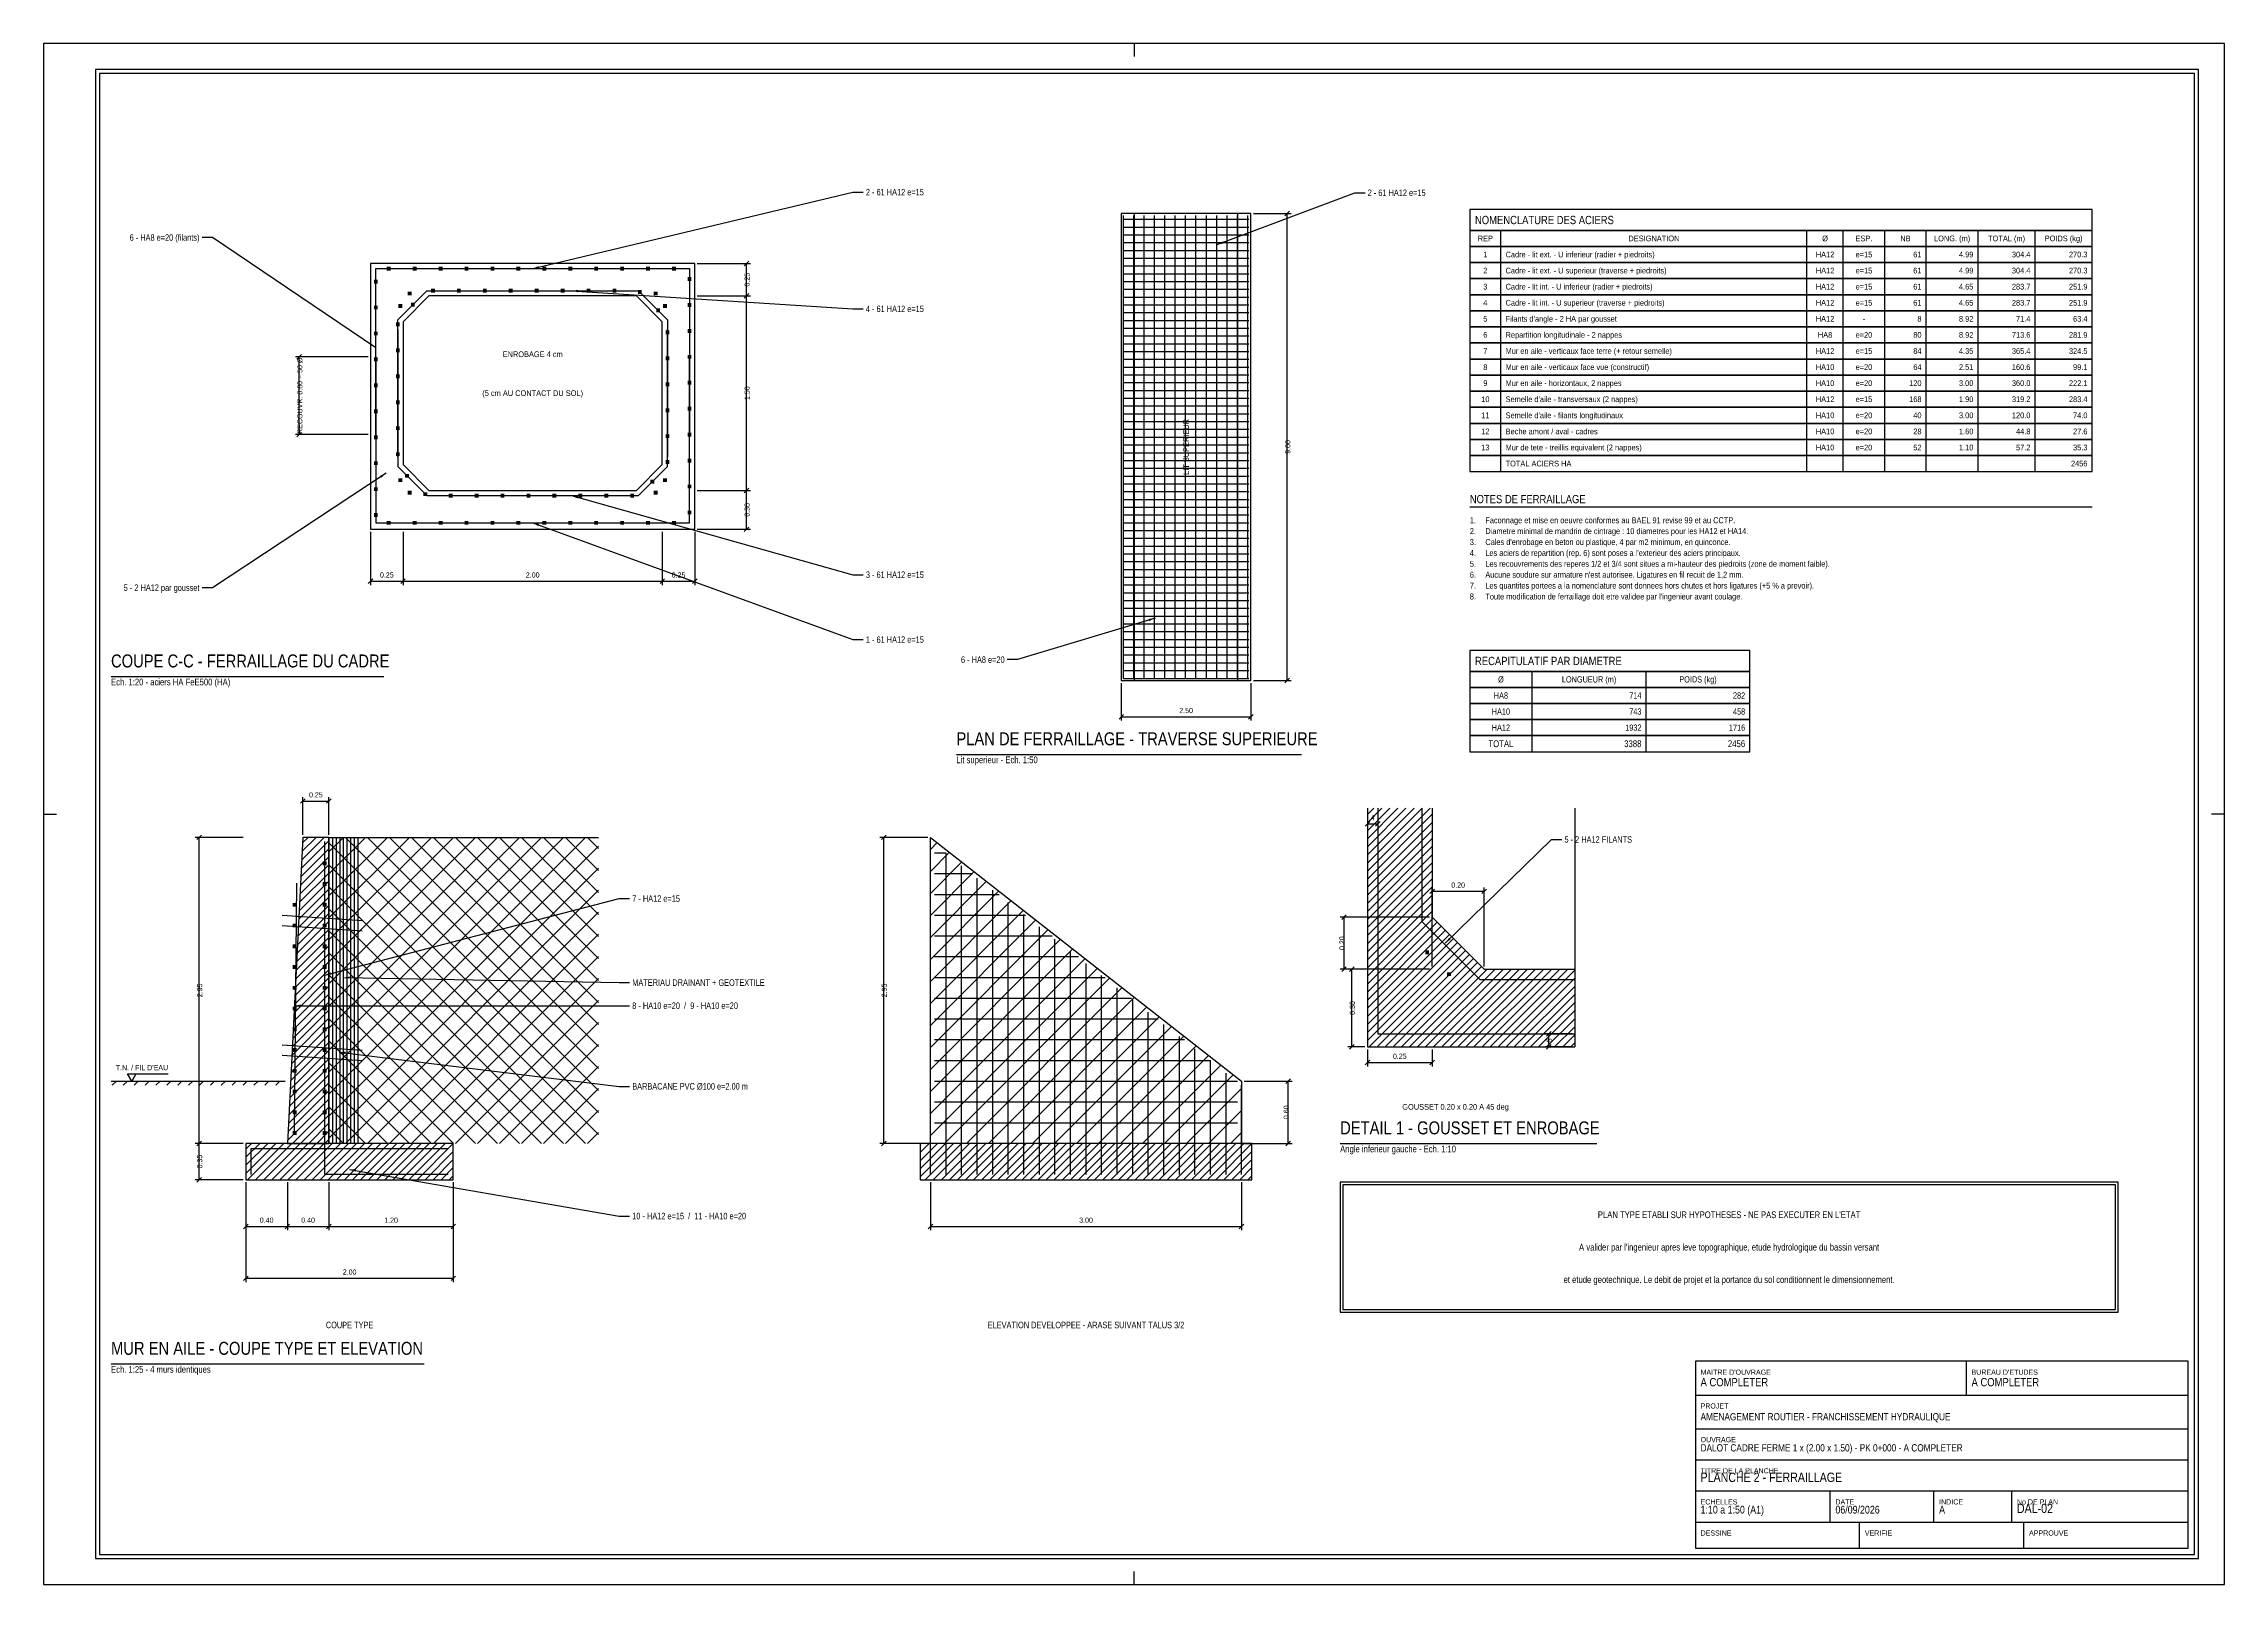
# Model space of a CAD drawing. Extents: x 0 to 841, y 0 to 594.
import ezdxf
from ezdxf.enums import TextEntityAlignment as Align

# ---------------------------------------------------------------- set-up
doc = ezdxf.new("R2010")
doc.units = 0
doc.linetypes.add('TIRETS', pattern=[0.37, 0.25, -0.12])
for name, color, linetype in [('00_CARTOUCHE', 7, 'CONTINUOUS'), ('02_BETON', 7, 'CONTINUOUS'), ('03_BETON_CACHE', 8, 'TIRETS'), ('04_HACHURES', 9, 'CONTINUOUS'), ('05_TERRAIN', 3, 'CONTINUOUS'), ('06_REMBLAI', 42, 'CONTINUOUS'), ('07_CHAUSSEE', 8, 'CONTINUOUS'), ('08_ACIER_LONG', 1, 'CONTINUOUS'), ('09_ACIER_COUPE', 2, 'CONTINUOUS'), ('10_COTATION', 4, 'CONTINUOUS'), ('11_TEXTE', 7, 'CONTINUOUS'), ('12_TABLEAU', 7, 'CONTINUOUS'), ('14_ENROCHEMENT', 8, 'CONTINUOUS'), ('16_BETON_FIN', 8, 'CONTINUOUS')]:
    doc.layers.add(name, color=color, linetype=linetype)
doc.styles.get("Standard").update_dxf_attribs({"font": 'txt', "width": 0.85})

msp = doc.modelspace()

# ---------------------------------------------------------------- linework, layer by layer
at = {"layer": '00_CARTOUCHE'}
for p, q in [((420.5, 594), (420.5, 589)), ((0, 297), (5, 297)), ((841, 297), (836, 297)), ((741.5, 73), (741.5, 86)), ((637, 73), (827, 73)), ((637, 60), (827, 60)), ((637, 48), (827, 48)), ((637, 36), (827, 36)), ((689, 24), (689, 36)), ((729, 24), (729, 36)), ((759, 24), (759, 36)), ((637, 24), (827, 24)), ((700.333333, 14), (700.333333, 24)), ((763.666667, 14), (763.666667, 24)), ((420.5, 0), (420.5, 5))]:
    msp.add_line(p, q, dxfattribs=at)
for points in [[(0, 0), (841, 0), (841, 594), (0, 594)], [(20, 10), (831, 10), (831, 584), (20, 584)], [(21.5, 11.5), (829.5, 11.5), (829.5, 582.5), (21.5, 582.5)], [(500, 105), (800, 105), (800, 155), (500, 155)], [(501, 106), (799, 106), (799, 154), (501, 154)], [(637, 14), (827, 14), (827, 86), (637, 86)]]:
    msp.add_lwpolyline(points, close=True, dxfattribs=at)
at = {"layer": '02_BETON'}
for points in [[(510.5, 299.2), (510.5, 207.2), (590.5, 207.2)], [(535.5, 299.2), (535.5, 257.2), (555.5, 237.2), (590.5, 237.2)]]:
    msp.add_lwpolyline(points, dxfattribs=at)
for points in [[(94, 170), (110, 170), (110, 288), (100, 288)], [(342, 170), (342, 288), (462, 194), (462, 170)], [(78, 156), (158, 156), (158, 170), (78, 170)], [(338, 156), (466, 156), (466, 170), (338, 170)]]:
    msp.add_lwpolyline(points, close=True, dxfattribs=at)
at = {"layer": '03_BETON_CACHE'}
msp.add_line((590.5, 299.2), (590.5, 207.2), dxfattribs=at)
msp.add_lwpolyline([(420.6, 348.5), (460.6, 348.5), (460.6, 528.5), (420.6, 528.5)], close=True, dxfattribs=at)
at = {"layer": '04_HACHURES'}
for p, q in [((510.5, 274.985317), (534.714683, 299.2)), ((510.5, 278.096587), (531.603413, 299.2)), ((510.5, 281.207857), (528.492143, 299.2)), ((510.5, 284.319127), (525.380873, 299.2)), ((510.5, 287.430397), (522.269603, 299.2)), ((510.5, 290.541666), (519.158334, 299.2)), ((510.5, 293.652936), (516.047064, 299.2)), ((510.5, 296.764206), (512.935794, 299.2)), ((510.5, 271.874047), (535.5, 296.874047)), ((99.393176, 276.065795), (110, 286.672619)), ((99.559851, 279.34374), (108.216111, 288)), ((99.726526, 282.621685), (105.104841, 288)), ((99.893202, 285.89963), (101.993572, 288)), ((342, 283.345238), (344.610147, 285.955385)), ((510.5, 268.762778), (535.5, 293.762778)), ((510.5, 265.651508), (535.5, 290.651508)), ((510.5, 262.540238), (535.5, 287.540238)), ((99.059826, 269.509905), (110, 280.450079)), ((99.226501, 272.78785), (110, 283.561349)), ((342, 274.859956), (349.368249, 282.228205)), ((342, 266.374675), (354.12635, 278.501025)), ((510.5, 259.428968), (535.5, 284.428968)), ((510.5, 256.317698), (535.5, 281.317698)), ((510.5, 253.206428), (535.5, 278.206428)), ((98.5598, 259.67607), (110, 271.11627)), ((98.726475, 262.954015), (110, 274.22754)), ((98.893151, 266.23196), (110, 277.338809)), ((342, 257.889394), (358.884452, 274.773846)), ((342, 249.404112), (363.642554, 271.046666)), ((510.5, 250.095159), (535.5, 275.095159)), ((510.5, 246.983889), (535.5, 271.983889)), ((98.059775, 249.842235), (110, 261.78246)), ((98.22645, 253.12018), (110, 264.89373)), ((98.393125, 256.398125), (110, 268.005)), ((342, 240.918831), (368.400656, 267.319486)), ((342, 232.43355), (373.158757, 263.592307)), ((510.5, 243.872619), (535.5, 268.872619)), ((510.5, 240.761349), (535.5, 265.761349)), ((510.5, 237.650079), (535.5, 262.650079)), ((97.559749, 240.0084), (110, 252.448651)), ((97.726424, 243.286345), (110, 255.559921)), ((97.893099, 246.56429), (110, 258.67119)), ((342, 223.948268), (377.916859, 259.865127)), ((342, 215.462987), (382.674961, 256.137947)), ((342, 206.977705), (387.433062, 252.410768)), ((510.5, 234.538809), (535.5, 259.538809)), ((510.5, 231.42754), (535.88623, 256.81377)), ((510.5, 228.31627), (537.441865, 255.258135)), ((510.5, 225.205), (538.9975, 253.7025)), ((97.226399, 233.45251), (110, 246.226111)), ((97.393074, 236.730455), (110, 249.337381)), ((342, 198.492424), (392.191164, 248.683588)), ((342, 190.007143), (396.949266, 244.956408)), ((510.5, 222.09373), (540.553135, 252.146865)), ((510.5, 218.98246), (542.10877, 250.59123)), ((510.5, 215.87119), (543.664405, 249.035595)), ((510.5, 212.759921), (545.22004, 247.47996)), ((510.5, 209.648651), (546.775675, 245.924325)), ((511.162619, 207.2), (548.33131, 244.36869)), ((96.726373, 223.618675), (110, 236.892302)), ((96.893048, 226.89662), (110, 240.003571)), ((97.059724, 230.174565), (110, 243.114841)), ((342, 181.521861), (401.707367, 241.229229)), ((342, 173.03658), (406.465469, 237.502049)), ((514.273889, 207.2), (549.886944, 242.813056)), ((517.385159, 207.2), (551.442579, 241.257421)), ((520.496429, 207.2), (552.998214, 239.701786)), ((523.607698, 207.2), (554.553849, 238.146151)), ((526.718968, 207.2), (556.718968, 237.2)), ((529.830238, 207.2), (559.830238, 237.2)), ((532.941508, 207.2), (562.941508, 237.2)), ((536.052778, 207.2), (566.052778, 237.2)), ((539.164048, 207.2), (569.164048, 237.2)), ((542.275318, 207.2), (572.275318, 237.2)), ((545.386587, 207.2), (575.386587, 237.2)), ((548.497857, 207.2), (578.497857, 237.2)), ((551.609127, 207.2), (581.609127, 237.2)), ((554.720397, 207.2), (584.720397, 237.2)), ((557.831667, 207.2), (587.831667, 237.2)), ((560.942937, 207.2), (590.5, 236.757063)), ((96.226348, 213.78484), (110, 227.558492)), ((96.393023, 217.062785), (110, 230.669762)), ((96.559698, 220.34073), (110, 233.781032)), ((347.448701, 170), (411.223571, 233.774869)), ((355.933983, 170), (415.981673, 230.04769)), ((564.054206, 207.2), (590.5, 233.645794)), ((567.165476, 207.2), (590.5, 230.534524)), ((570.276746, 207.2), (590.5, 227.423254)), ((95.892997, 207.22895), (110, 221.335952)), ((96.059673, 210.506895), (110, 224.447222)), ((364.419264, 170), (420.739774, 226.32051)), ((372.904546, 170), (425.497876, 222.59333)), ((381.389827, 170), (430.255978, 218.866151)), ((573.388016, 207.2), (590.5, 224.311984)), ((576.499286, 207.2), (590.5, 221.200714)), ((95.392972, 197.395115), (110, 212.002143)), ((95.559647, 200.67306), (110, 215.113413)), ((95.726322, 203.951005), (110, 218.224682)), ((389.875108, 170), (435.014079, 215.138971)), ((398.36039, 170), (439.772181, 211.411791)), ((579.610556, 207.2), (590.5, 218.089444)), ((582.721825, 207.2), (590.5, 214.978175)), ((585.833095, 207.2), (590.5, 211.866905)), ((94.892946, 187.56128), (110, 202.668333)), ((95.059622, 190.839225), (110, 205.779603)), ((95.226297, 194.11717), (110, 208.890873)), ((406.845671, 170), (444.530283, 207.684612)), ((415.330952, 170), (449.288385, 203.957432)), ((588.944365, 207.2), (590.5, 208.755635)), ((94.559596, 181.00539), (110, 196.445794)), ((94.726271, 184.283335), (110, 199.557063)), ((423.816234, 170), (454.046486, 200.230252)), ((432.301515, 170), (458.804588, 196.503073)), ((94.059571, 171.171555), (110, 187.111984)), ((94.226246, 174.4495), (110, 190.223254)), ((94.392921, 177.727445), (110, 193.334524)), ((440.786797, 170), (462, 191.213203)), ((95.999286, 170), (110, 184.000714)), ((99.110556, 170), (110, 180.889444)), ((102.221825, 170), (110, 177.778175)), ((449.272078, 170), (462, 182.727922)), ((78, 158.448651), (89.551349, 170)), ((78, 161.559921), (86.440079, 170)), ((78, 164.67119), (83.32881, 170)), ((78, 167.78246), (80.21754, 170)), ((78.662619, 156), (92.662619, 170)), ((81.773889, 156), (95.773889, 170)), ((84.885159, 156), (98.885159, 170)), ((87.996429, 156), (101.996429, 170)), ((91.107698, 156), (105.107698, 170)), ((94.218968, 156), (108.218968, 170)), ((97.330238, 156), (111.330238, 170)), ((100.441508, 156), (114.441508, 170)), ((103.552778, 156), (117.552778, 170)), ((105.333095, 170), (110, 174.666905)), ((106.664048, 156), (120.664048, 170)), ((108.444365, 170), (110, 171.555635)), ((109.775318, 156), (123.775318, 170)), ((112.886587, 156), (126.886587, 170)), ((115.997857, 156), (129.997857, 170)), ((119.109127, 156), (133.109127, 170)), ((122.220397, 156), (136.220397, 170)), ((125.331667, 156), (139.331667, 170)), ((128.442937, 156), (142.442937, 170)), ((131.554206, 156), (145.554206, 170)), ((134.665476, 156), (148.665476, 170)), ((137.776746, 156), (151.776746, 170)), ((140.888016, 156), (154.888016, 170)), ((143.999286, 156), (157.999286, 170)), ((338, 157.117698), (350.882302, 170)), ((338, 160.228968), (347.771032, 170)), ((338, 163.340238), (344.659762, 170)), ((338, 166.451508), (341.548492, 170)), ((338, 169.562778), (338.437222, 170)), ((339.993572, 156), (353.993572, 170)), ((343.104841, 156), (357.104841, 170)), ((346.216111, 156), (360.216111, 170)), ((349.327381, 156), (363.327381, 170)), ((352.438651, 156), (366.438651, 170)), ((355.549921, 156), (369.549921, 170)), ((358.661191, 156), (372.661191, 170)), ((361.77246, 156), (375.77246, 170)), ((364.88373, 156), (378.88373, 170)), ((367.995, 156), (381.995, 170)), ((371.10627, 156), (385.10627, 170)), ((374.21754, 156), (388.21754, 170)), ((377.32881, 156), (391.32881, 170)), ((380.440079, 156), (394.440079, 170)), ((383.551349, 156), (397.551349, 170)), ((386.662619, 156), (400.662619, 170)), ((389.773889, 156), (403.773889, 170)), ((392.885159, 156), (406.885159, 170)), ((395.996429, 156), (409.996429, 170)), ((399.107698, 156), (413.107698, 170)), ((402.218968, 156), (416.218968, 170)), ((405.330238, 156), (419.330238, 170)), ((408.441508, 156), (422.441508, 170)), ((411.552778, 156), (425.552778, 170)), ((414.664048, 156), (428.664048, 170)), ((417.775318, 156), (431.775318, 170)), ((420.886587, 156), (434.886587, 170)), ((423.997857, 156), (437.997857, 170)), ((427.109127, 156), (441.109127, 170)), ((430.220397, 156), (444.220397, 170)), ((433.331667, 156), (447.331667, 170)), ((436.442937, 156), (450.442937, 170)), ((439.554206, 156), (453.554206, 170)), ((442.665476, 156), (456.665476, 170)), ((445.776746, 156), (459.776746, 170)), ((448.888016, 156), (462.888016, 170)), ((451.999286, 156), (465.999286, 170)), ((457.757359, 170), (462, 174.242641)), ((147.110556, 156), (158, 166.889444)), ((150.221825, 156), (158, 163.778175)), ((153.333095, 156), (158, 160.666905)), ((455.110556, 156), (466, 166.889444)), ((458.221825, 156), (466, 163.778175)), ((461.333095, 156), (466, 160.666905)), ((156.444365, 156), (158, 157.555635)), ((464.444365, 156), (466, 157.555635))]:
    msp.add_line(p, q, dxfattribs=at)
at = {"layer": '05_TERRAIN'}
for p, q in [((28.1, 194), (26.5, 192.4)), ((32.3, 194), (30.7, 192.4)), ((36.5, 194), (34.9, 192.4)), ((40.7, 194), (39.1, 192.4)), ((44.9, 194), (43.3, 192.4)), ((49.1, 194), (47.5, 192.4)), ((53.3, 194), (51.7, 192.4)), ((57.5, 194), (55.9, 192.4)), ((61.7, 194), (60.1, 192.4)), ((65.9, 194), (64.3, 192.4)), ((70.1, 194), (68.5, 192.4)), ((74.3, 194), (72.7, 192.4)), ((78.5, 194), (76.9, 192.4)), ((82.7, 194), (81.1, 192.4)), ((86.9, 194), (85.3, 192.4)), ((91.1, 194), (89.5, 192.4))]:
    msp.add_line(p, q, dxfattribs=at)
msp.add_lwpolyline([(26, 194), (93.2, 194)], dxfattribs=at)
at = {"layer": '06_REMBLAI'}
for p, q in [((110, 189.03658), (208.96342, 288)), ((110, 197.521861), (200.478139, 288)), ((110, 206.007143), (191.992857, 288)), ((110, 214.492424), (183.507576, 288)), ((110, 222.977705), (175.022295, 288)), ((110, 231.462987), (166.537013, 288)), ((110, 239.948268), (158.051732, 288)), ((110, 248.43355), (149.56645, 288)), ((110, 256.918831), (141.081169, 288)), ((110, 265.404112), (132.595888, 288)), ((110, 273.889394), (124.110606, 288)), ((110, 282.374675), (115.625325, 288)), ((214, 190.419264), (116.419264, 288)), ((214, 198.904546), (124.904546, 288)), ((214, 207.389827), (133.389827, 288)), ((214, 215.875108), (141.875108, 288)), ((214, 224.36039), (150.36039, 288)), ((214, 232.845671), (158.845671, 288)), ((214, 241.330952), (167.330952, 288)), ((214, 249.816234), (175.816234, 288)), ((214, 258.301515), (184.301515, 288)), ((214, 266.786797), (192.786797, 288)), ((214, 275.272078), (201.272078, 288)), ((214, 283.757359), (209.757359, 288)), ((214, 181.933983), (110, 285.933983)), ((110, 180.551299), (214, 284.551299)), ((214, 173.448701), (110, 277.448701)), ((110, 172.066017), (214, 276.066017)), ((208.96342, 170), (110, 268.96342)), ((116.419264, 170), (214, 267.580736)), ((200.478139, 170), (110, 260.478139)), ((124.904546, 170), (214, 259.095454)), ((191.992857, 170), (110, 251.992857)), ((133.389827, 170), (214, 250.610173)), ((183.507576, 170), (110, 243.507576)), ((141.875108, 170), (214, 242.124892)), ((175.022295, 170), (110, 235.022295)), ((150.36039, 170), (214, 233.63961)), ((166.537013, 170), (110, 226.537013)), ((158.845671, 170), (214, 225.154329)), ((158.051732, 170), (110, 218.051732)), ((167.330952, 170), (214, 216.669048)), ((149.56645, 170), (110, 209.56645)), ((175.816234, 170), (214, 208.183766)), ((141.081169, 170), (110, 201.081169)), ((184.301515, 170), (214, 199.698485)), ((132.595888, 170), (110, 192.595888)), ((192.786797, 170), (214, 191.213203)), ((124.110606, 170), (110, 184.110606)), ((201.272078, 170), (214, 182.727922)), ((115.625325, 170), (110, 175.625325)), ((209.757359, 170), (214, 174.242641))]:
    msp.add_line(p, q, dxfattribs=at)
msp.add_lwpolyline([(110, 288), (214, 288)], dxfattribs=at)
at = {"layer": '07_CHAUSSEE'}
for p, q in [((92, 258), (122.8, 256)), ((92, 254), (122.8, 252)), ((92, 208), (122.8, 206)), ((92, 204), (122.8, 202))]:
    msp.add_line(p, q, dxfattribs=at)
at = {"layer": '08_ACIER_LONG'}
for p, q in [((416.4, 349.3), (416.4, 527.7)), ((416.4, 526.3), (464.8, 526.3)), ((416.4, 523.3), (464.8, 523.3)), ((420.4, 349.3), (420.4, 527.7)), ((424.4, 349.3), (424.4, 527.7)), ((428.4, 349.3), (428.4, 527.7)), ((432.4, 349.3), (432.4, 527.7)), ((436.4, 349.3), (436.4, 527.7)), ((440.4, 349.3), (440.4, 527.7)), ((444.4, 349.3), (444.4, 527.7)), ((448.4, 349.3), (448.4, 527.7)), ((452.4, 349.3), (452.4, 527.7)), ((456.4, 349.3), (456.4, 527.7)), ((460.4, 349.3), (460.4, 527.7)), ((464.4, 349.3), (464.4, 527.7)), ((416.4, 520.3), (464.8, 520.3)), ((416.4, 517.3), (464.8, 517.3)), ((416.4, 514.3), (464.8, 514.3)), ((416.4, 511.3), (464.8, 511.3)), ((416.4, 508.3), (464.8, 508.3)), ((416.4, 505.3), (464.8, 505.3)), ((416.4, 502.3), (464.8, 502.3)), ((416.4, 499.3), (464.8, 499.3)), ((416.4, 496.3), (464.8, 496.3)), ((416.4, 493.3), (464.8, 493.3)), ((416.4, 490.3), (464.8, 490.3)), ((416.4, 487.3), (464.8, 487.3)), ((416.4, 484.3), (464.8, 484.3)), ((416.4, 481.3), (464.8, 481.3)), ((416.4, 478.3), (464.8, 478.3)), ((416.4, 475.3), (464.8, 475.3)), ((416.4, 472.3), (464.8, 472.3)), ((416.4, 469.3), (464.8, 469.3)), ((416.4, 466.3), (464.8, 466.3)), ((416.4, 463.3), (464.8, 463.3)), ((416.4, 460.3), (464.8, 460.3)), ((416.4, 457.3), (464.8, 457.3)), ((416.4, 454.3), (464.8, 454.3)), ((416.4, 451.3), (464.8, 451.3)), ((416.4, 448.3), (464.8, 448.3)), ((416.4, 445.3), (464.8, 445.3)), ((416.4, 442.3), (464.8, 442.3)), ((416.4, 439.3), (464.8, 439.3)), ((416.4, 436.3), (464.8, 436.3)), ((416.4, 433.3), (464.8, 433.3)), ((416.4, 430.3), (464.8, 430.3)), ((416.4, 427.3), (464.8, 427.3)), ((416.4, 424.3), (464.8, 424.3)), ((416.4, 421.3), (464.8, 421.3)), ((416.4, 418.3), (464.8, 418.3)), ((416.4, 415.3), (464.8, 415.3)), ((416.4, 412.3), (464.8, 412.3)), ((416.4, 409.3), (464.8, 409.3)), ((416.4, 406.3), (464.8, 406.3)), ((416.4, 403.3), (464.8, 403.3)), ((416.4, 400.3), (464.8, 400.3)), ((416.4, 397.3), (464.8, 397.3)), ((416.4, 394.3), (464.8, 394.3)), ((416.4, 391.3), (464.8, 391.3)), ((416.4, 388.3), (464.8, 388.3)), ((416.4, 385.3), (464.8, 385.3)), ((416.4, 382.3), (464.8, 382.3)), ((416.4, 379.3), (464.8, 379.3)), ((416.4, 376.3), (464.8, 376.3)), ((416.4, 373.3), (464.8, 373.3)), ((416.4, 370.3), (464.8, 370.3)), ((416.4, 367.3), (464.8, 367.3)), ((416.4, 364.3), (464.8, 364.3)), ((416.4, 361.3), (464.8, 361.3)), ((416.4, 358.3), (464.8, 358.3)), ((416.4, 355.3), (464.8, 355.3)), ((416.4, 352.3), (464.8, 352.3)), ((416.4, 349.3), (464.8, 349.3)), ((342, 158), (342, 286.4)), ((343.6, 282), (348.059574, 282)), ((348, 158), (348, 281.7)), ((343.6, 274), (358.27234, 274)), ((354, 158), (354, 277)), ((360, 158), (360, 272.3)), ((343.6, 266), (368.485106, 266)), ((366, 158), (366, 267.6)), ((372, 158), (372, 262.9)), ((343.6, 258), (378.697872, 258)), ((378, 158), (378, 258.2)), ((384, 158), (384, 253.5)), ((343.6, 250), (388.910638, 250)), ((390, 158), (390, 248.8)), ((396, 158), (396, 244.1)), ((343.6, 242), (399.123404, 242)), ((402, 158), (402, 239.4)), ((343.6, 234), (409.33617, 234)), ((408, 158), (408, 234.7)), ((414, 158), (414, 230)), ((343.6, 226), (419.548936, 226)), ((420, 158), (420, 225.3)), ((426, 158), (426, 220.6)), ((343.6, 218), (429.761702, 218)), ((432, 158), (432, 215.9)), ((438, 158), (438, 211.2)), ((343.6, 210), (439.974468, 210)), ((343.6, 202), (450.187234, 202)), ((444, 158), (444, 206.5)), ((343.6, 194), (460.4, 194)), ((450, 158), (450, 201.8)), ((456, 158), (456, 197.1)), ((343.6, 186), (460.4, 186)), ((462, 158), (462, 192.4)), ((343.6, 178), (460.4, 178))]:
    msp.add_line(p, q, dxfattribs=at)
for points in [[(128.1, 443.25), (128.1, 507.25), (249.1, 507.25), (249.1, 443.25)], [(136.6, 434.75), (136.6, 487.578427), (147.771573, 498.75), (229.428427, 498.75), (240.6, 487.578427), (240.6, 434.75)], [(136.6, 483.75), (136.6, 430.921573), (147.771573, 419.75), (229.428427, 419.75), (240.6, 430.921573), (240.6, 483.75)], [(128.1, 473.25), (128.1, 409.25), (249.1, 409.25), (249.1, 473.25)], [(514.5, 299.2), (514.5, 212.2), (590.5, 212.2)], [(531.5, 299.2), (531.5, 255.543146), (553.843146, 233.2), (590.5, 233.2)], [(156, 158), (108.4, 158), (108.4, 286.4)], [(96.8, 174), (97.6, 270.3)], [(80, 158), (80, 168), (156, 168)]]:
    msp.add_lwpolyline(points, dxfattribs=at)
for points in [[(140.379724, 496.901388), (141.879724, 496.901388), (140.379724, 498.401388), (141.879724, 498.401388)], [(235.320276, 496.901388), (236.820276, 496.901388), (235.320276, 498.401388), (236.820276, 498.401388)], [(136.839887, 492.056849), (138.339887, 492.056849), (136.839887, 493.556849), (138.339887, 493.556849)], [(238.860113, 492.056849), (240.360113, 492.056849), (238.860113, 493.556849), (240.360113, 493.556849)], [(136.839887, 424.943151), (138.339887, 424.943151), (136.839887, 426.443151), (138.339887, 426.443151)], [(140.379724, 420.098612), (141.879724, 420.098612), (140.379724, 421.598612), (141.879724, 421.598612)], [(235.320276, 420.098612), (236.820276, 420.098612), (235.320276, 421.598612), (236.820276, 421.598612)], [(238.860113, 424.943151), (240.360113, 424.943151), (238.860113, 426.443151), (240.360113, 426.443151)], [(532.821573, 242.921573), (534.321573, 242.921573), (532.821573, 244.421573), (534.321573, 244.421573)], [(541.221573, 234.521573), (542.721573, 234.521573), (541.221573, 236.021573), (542.721573, 236.021573)]]:
    msp.add_solid(points, dxfattribs=at)
at = {"layer": '09_ACIER_COUPE'}
for points in [[(132.35, 506.5), (133.85, 506.5), (132.35, 508), (133.85, 508)], [(142.35, 506.5), (143.85, 506.5), (142.35, 508), (143.85, 508)], [(152.35, 506.5), (153.85, 506.5), (152.35, 508), (153.85, 508)], [(162.35, 506.5), (163.85, 506.5), (162.35, 508), (163.85, 508)], [(172.35, 506.5), (173.85, 506.5), (172.35, 508), (173.85, 508)], [(182.35, 506.5), (183.85, 506.5), (182.35, 508), (183.85, 508)], [(192.35, 506.5), (193.85, 506.5), (192.35, 508), (193.85, 508)], [(202.35, 506.5), (203.85, 506.5), (202.35, 508), (203.85, 508)], [(212.35, 506.5), (213.85, 506.5), (212.35, 508), (213.85, 508)], [(222.35, 506.5), (223.85, 506.5), (222.35, 508), (223.85, 508)], [(232.35, 506.5), (233.85, 506.5), (232.35, 508), (233.85, 508)], [(242.35, 506.5), (243.85, 506.5), (242.35, 508), (243.85, 508)], [(127.35, 501.5), (128.85, 501.5), (127.35, 503), (128.85, 503)], [(149.389105, 498), (150.889105, 498), (149.389105, 499.5), (150.889105, 499.5)], [(159.389105, 498), (160.889105, 498), (159.389105, 499.5), (160.889105, 499.5)], [(169.389105, 498), (170.889105, 498), (169.389105, 499.5), (170.889105, 499.5)], [(179.389105, 498), (180.889105, 498), (179.389105, 499.5), (180.889105, 499.5)], [(189.389105, 498), (190.889105, 498), (189.389105, 499.5), (190.889105, 499.5)], [(199.389105, 498), (200.889105, 498), (199.389105, 499.5), (200.889105, 499.5)], [(209.389105, 498), (210.889105, 498), (209.389105, 499.5), (210.889105, 499.5)], [(219.389105, 498), (220.889105, 498), (219.389105, 499.5), (220.889105, 499.5)], [(229.180952, 497.497475), (230.680952, 497.497475), (229.180952, 498.997475), (230.680952, 498.997475)], [(248.35, 502.5), (249.85, 502.5), (248.35, 504), (249.85, 504)], [(127.35, 491.5), (128.85, 491.5), (127.35, 493), (128.85, 493)], [(141.624603, 492.60303), (143.124603, 492.60303), (141.624603, 494.10303), (143.124603, 494.10303)], [(236.25202, 490.426407), (237.75202, 490.426407), (236.25202, 491.926407), (237.75202, 491.926407)], [(248.35, 492.5), (249.85, 492.5), (248.35, 494), (249.85, 494)], [(127.35, 481.5), (128.85, 481.5), (127.35, 483), (128.85, 483)], [(135.85, 484.994949), (137.35, 484.994949), (135.85, 486.494949), (137.35, 486.494949)], [(239.85, 481.916739), (241.35, 481.916739), (239.85, 483.416739), (241.35, 483.416739)], [(248.35, 482.5), (249.85, 482.5), (248.35, 484), (249.85, 484)], [(127.35, 471.5), (128.85, 471.5), (127.35, 473), (128.85, 473)], [(135.85, 474.994949), (137.35, 474.994949), (135.85, 476.494949), (137.35, 476.494949)], [(239.85, 471.916739), (241.35, 471.916739), (239.85, 473.416739), (241.35, 473.416739)], [(248.35, 472.5), (249.85, 472.5), (248.35, 474), (249.85, 474)], [(127.35, 461.5), (128.85, 461.5), (127.35, 463), (128.85, 463)], [(135.85, 464.994949), (137.35, 464.994949), (135.85, 466.494949), (137.35, 466.494949)], [(239.85, 461.916739), (241.35, 461.916739), (239.85, 463.416739), (241.35, 463.416739)], [(248.35, 462.5), (249.85, 462.5), (248.35, 464), (249.85, 464)], [(135.85, 454.994949), (137.35, 454.994949), (135.85, 456.494949), (137.35, 456.494949)], [(127.35, 451.5), (128.85, 451.5), (127.35, 453), (128.85, 453)], [(135.85, 444.994949), (137.35, 444.994949), (135.85, 446.494949), (137.35, 446.494949)], [(239.85, 451.916739), (241.35, 451.916739), (239.85, 453.416739), (241.35, 453.416739)], [(248.35, 452.5), (249.85, 452.5), (248.35, 454), (249.85, 454)], [(127.35, 441.5), (128.85, 441.5), (127.35, 443), (128.85, 443)], [(239.85, 441.916739), (241.35, 441.916739), (239.85, 443.416739), (241.35, 443.416739)], [(248.35, 442.5), (249.85, 442.5), (248.35, 444), (249.85, 444)], [(127.35, 431.5), (128.85, 431.5), (127.35, 433), (128.85, 433)], [(135.85, 434.994949), (137.35, 434.994949), (135.85, 436.494949), (137.35, 436.494949)], [(239.85, 431.916739), (241.35, 431.916739), (239.85, 433.416739), (241.35, 433.416739)], [(248.35, 432.5), (249.85, 432.5), (248.35, 434), (249.85, 434)], [(127.35, 421.5), (128.85, 421.5), (127.35, 423), (128.85, 423)], [(139.385534, 426.636039), (140.885534, 426.636039), (139.385534, 428.136039), (140.885534, 428.136039)], [(146.456602, 419.564971), (147.956602, 419.564971), (146.456602, 421.064971), (147.956602, 421.064971)], [(156.222583, 419), (157.722583, 419), (156.222583, 420.5), (157.722583, 420.5)], [(166.222583, 419), (167.722583, 419), (166.222583, 420.5), (167.722583, 420.5)], [(176.222583, 419), (177.722583, 419), (176.222583, 420.5), (177.722583, 420.5)], [(186.222583, 419), (187.722583, 419), (186.222583, 420.5), (187.722583, 420.5)], [(196.222583, 419), (197.722583, 419), (196.222583, 420.5), (197.722583, 420.5)], [(206.222583, 419), (207.722583, 419), (206.222583, 420.5), (207.722583, 420.5)], [(216.222583, 419), (217.722583, 419), (216.222583, 420.5), (217.722583, 420.5)], [(226.222583, 419), (227.722583, 419), (226.222583, 420.5), (227.722583, 420.5)], [(234.012951, 424.334524), (235.512951, 424.334524), (234.012951, 425.834524), (235.512951, 425.834524)], [(248.35, 422.5), (249.85, 422.5), (248.35, 424), (249.85, 424)], [(127.35, 411.5), (128.85, 411.5), (127.35, 413), (128.85, 413)], [(248.35, 412.5), (249.85, 412.5), (248.35, 414), (249.85, 414)], [(132.35, 408.5), (133.85, 408.5), (132.35, 410), (133.85, 410)], [(142.35, 408.5), (143.85, 408.5), (142.35, 410), (143.85, 410)], [(152.35, 408.5), (153.85, 408.5), (152.35, 410), (153.85, 410)], [(162.35, 408.5), (163.85, 408.5), (162.35, 410), (163.85, 410)], [(172.35, 408.5), (173.85, 408.5), (172.35, 410), (173.85, 410)], [(182.35, 408.5), (183.85, 408.5), (182.35, 410), (183.85, 410)], [(192.35, 408.5), (193.85, 408.5), (192.35, 410), (193.85, 410)], [(202.35, 408.5), (203.85, 408.5), (202.35, 410), (203.85, 410)], [(212.35, 408.5), (213.85, 408.5), (212.35, 410), (213.85, 410)], [(222.35, 408.5), (223.85, 408.5), (222.35, 410), (223.85, 410)], [(232.35, 408.5), (233.85, 408.5), (232.35, 410), (233.85, 410)], [(242.35, 408.5), (243.85, 408.5), (242.35, 410), (243.85, 410)], [(107.65, 277.25), (109.15, 277.25), (107.65, 278.75), (109.15, 278.75)], [(107.65, 269.25), (109.15, 269.25), (107.65, 270.75), (109.15, 270.75)], [(96.05, 261.25), (97.55, 261.25), (96.05, 262.75), (97.55, 262.75)], [(107.65, 261.25), (109.15, 261.25), (107.65, 262.75), (109.15, 262.75)], [(96.05, 253.25), (97.55, 253.25), (96.05, 254.75), (97.55, 254.75)], [(107.65, 253.25), (109.15, 253.25), (107.65, 254.75), (109.15, 254.75)], [(96.05, 245.25), (97.55, 245.25), (96.05, 246.75), (97.55, 246.75)], [(107.65, 245.25), (109.15, 245.25), (107.65, 246.75), (109.15, 246.75)], [(96.05, 237.25), (97.55, 237.25), (96.05, 238.75), (97.55, 238.75)], [(107.65, 237.25), (109.15, 237.25), (107.65, 238.75), (109.15, 238.75)], [(96.05, 229.25), (97.55, 229.25), (96.05, 230.75), (97.55, 230.75)], [(107.65, 229.25), (109.15, 229.25), (107.65, 230.75), (109.15, 230.75)], [(96.05, 221.25), (97.55, 221.25), (96.05, 222.75), (97.55, 222.75)], [(107.65, 221.25), (109.15, 221.25), (107.65, 222.75), (109.15, 222.75)], [(96.05, 213.25), (97.55, 213.25), (96.05, 214.75), (97.55, 214.75)], [(107.65, 213.25), (109.15, 213.25), (107.65, 214.75), (109.15, 214.75)], [(96.05, 205.25), (97.55, 205.25), (96.05, 206.75), (97.55, 206.75)], [(107.65, 205.25), (109.15, 205.25), (107.65, 206.75), (109.15, 206.75)], [(96.05, 197.25), (97.55, 197.25), (96.05, 198.75), (97.55, 198.75)], [(107.65, 197.25), (109.15, 197.25), (107.65, 198.75), (109.15, 198.75)], [(96.05, 189.25), (97.55, 189.25), (96.05, 190.75), (97.55, 190.75)], [(107.65, 189.25), (109.15, 189.25), (107.65, 190.75), (109.15, 190.75)], [(96.05, 181.25), (97.55, 181.25), (96.05, 182.75), (97.55, 182.75)], [(107.65, 181.25), (109.15, 181.25), (107.65, 182.75), (109.15, 182.75)], [(96.05, 173.25), (97.55, 173.25), (96.05, 174.75), (97.55, 174.75)], [(107.65, 173.25), (109.15, 173.25), (107.65, 174.75), (109.15, 174.75)]]:
    msp.add_solid(points, dxfattribs=at)
at = {"layer": '10_COTATION'}
for p, q in [((466.6, 528.5), (481.1, 528.5)), ((478.716117, 527.616117), (480.483883, 529.383883)), ((479.6, 348.5), (479.6, 528.5)), ((252.1, 509.25), (272.6, 509.25)), ((270.216117, 508.366117), (271.983883, 510.133883)), ((271.1, 496.75), (271.1, 509.25)), ((252.1, 496.75), (272.6, 496.75)), ((252.1, 496.75), (272.6, 496.75)), ((270.216117, 495.866117), (271.983883, 497.633883)), ((270.216117, 495.866117), (271.983883, 497.633883)), ((271.1, 421.75), (271.1, 496.75)), ((125.1, 473.25), (97.1, 473.25)), ((97.716117, 472.366117), (99.483883, 474.133883)), ((98.6, 443.25), (98.6, 473.25)), ((125.1, 443.25), (97.1, 443.25)), ((97.716117, 442.366117), (99.483883, 444.133883)), ((252.1, 421.75), (272.6, 421.75)), ((252.1, 421.75), (272.6, 421.75)), ((270.216117, 420.866117), (271.983883, 422.633883)), ((270.216117, 420.866117), (271.983883, 422.633883)), ((271.1, 406.75), (271.1, 421.75)), ((126.1, 405.75), (126.1, 385.25)), ((138.6, 405.75), (138.6, 385.25)), ((138.6, 405.75), (138.6, 385.25)), ((238.6, 405.75), (238.6, 385.25)), ((238.6, 405.75), (238.6, 385.25)), ((251.1, 405.75), (251.1, 385.25)), ((252.1, 406.75), (272.6, 406.75)), ((270.216117, 405.866117), (271.983883, 407.633883)), ((125.216117, 385.866117), (126.983883, 387.633883)), ((137.716117, 385.866117), (139.483883, 387.633883)), ((137.716117, 385.866117), (139.483883, 387.633883)), ((237.716117, 385.866117), (239.483883, 387.633883)), ((237.716117, 385.866117), (239.483883, 387.633883)), ((250.216117, 385.866117), (251.983883, 387.633883)), ((126.1, 386.75), (138.6, 386.75)), ((138.6, 386.75), (238.6, 386.75)), ((238.6, 386.75), (251.1, 386.75)), ((415.6, 347.5), (415.6, 333)), ((465.6, 347.5), (465.6, 333)), ((466.6, 348.5), (481.1, 348.5)), ((478.716117, 347.616117), (480.483883, 349.383883)), ((414.716117, 333.616117), (416.483883, 335.383883)), ((415.6, 334.5), (465.6, 334.5)), ((464.716117, 333.616117), (466.483883, 335.383883)), ((99.116117, 301.116117), (100.883883, 302.883883)), ((100, 289), (100, 303.5)), ((109.116117, 301.116117), (110.883883, 302.883883)), ((110, 289), (110, 303.5)), ((100, 302), (110, 302)), ((77, 288), (58.5, 288)), ((59.116117, 287.116117), (60.883883, 288.883883)), ((60, 170), (60, 288)), ((341, 288), (322.5, 288)), ((323.116117, 287.116117), (324.883883, 288.883883)), ((324, 170), (324, 288)), ((509.616117, 292.316117), (511.383883, 294.083883)), ((510.5, 293.2), (514.5, 293.2)), ((510.5, 292.2), (510.5, 291.7)), ((513.616117, 292.316117), (515.383883, 294.083883)), ((514.5, 292.2), (514.5, 291.7)), ((534.616117, 266.316117), (536.383883, 268.083883)), ((535.5, 238.2), (535.5, 268.7)), ((535.5, 267.2), (555.5, 267.2)), ((554.616117, 266.316117), (556.383883, 268.083883)), ((555.5, 238.2), (555.5, 268.7)), ((534.5, 257.2), (500, 257.2)), ((500.616117, 256.316117), (502.383883, 258.083883)), ((501.5, 237.2), (501.5, 257.2)), ((534.5, 237.2), (500, 237.2)), ((500.616117, 236.316117), (502.383883, 238.083883)), ((509.5, 237.2), (503, 237.2)), ((503.616117, 236.316117), (505.383883, 238.083883)), ((504.5, 207.2), (504.5, 237.2)), ((589.5, 212.2), (579, 212.2)), ((579.616117, 211.316117), (581.383883, 213.083883)), ((580.5, 207.2), (580.5, 212.2)), ((509.5, 207.2), (503, 207.2)), ((503.616117, 206.316117), (505.383883, 208.083883)), ((509.616117, 200.316117), (511.383883, 202.083883)), ((510.5, 206.2), (510.5, 199.7)), ((534.616117, 200.316117), (536.383883, 202.083883)), ((535.5, 206.2), (535.5, 199.7)), ((589.5, 207.2), (579, 207.2)), ((579.616117, 206.316117), (581.383883, 208.083883)), ((34, 196.8), (48, 196.8)), ((463, 194), (481.5, 194)), ((479.116117, 193.116117), (480.883883, 194.883883)), ((480, 170), (480, 194)), ((510.5, 201.2), (535.5, 201.2)), ((77, 170), (58.5, 170)), ((77, 170), (58.5, 170)), ((59.116117, 169.116117), (60.883883, 170.883883)), ((59.116117, 169.116117), (60.883883, 170.883883)), ((60, 156), (60, 170)), ((341, 170), (322.5, 170)), ((323.116117, 169.116117), (324.883883, 170.883883)), ((463, 170), (481.5, 170)), ((479.116117, 169.116117), (480.883883, 170.883883)), ((77, 156), (58.5, 156)), ((59.116117, 155.116117), (60.883883, 156.883883)), ((78, 155), (78, 136.5)), ((78, 155), (78, 116.5)), ((94, 155), (94, 136.5)), ((94, 155), (94, 136.5)), ((110, 155), (110, 136.5)), ((110, 155), (110, 136.5)), ((158, 155), (158, 136.5)), ((158, 155), (158, 116.5)), ((342, 155), (342, 136.5)), ((462, 155), (462, 136.5)), ((77.116117, 137.116117), (78.883883, 138.883883)), ((78, 138), (94, 138)), ((93.116117, 137.116117), (94.883883, 138.883883)), ((93.116117, 137.116117), (94.883883, 138.883883)), ((94, 138), (110, 138)), ((109.116117, 137.116117), (110.883883, 138.883883)), ((109.116117, 137.116117), (110.883883, 138.883883)), ((110, 138), (158, 138)), ((157.116117, 137.116117), (158.883883, 138.883883)), ((341.116117, 137.116117), (342.883883, 138.883883)), ((342, 138), (462, 138)), ((461.116117, 137.116117), (462.883883, 138.883883)), ((77.116117, 117.116117), (78.883883, 118.883883)), ((78, 118), (158, 118)), ((157.116117, 117.116117), (158.883883, 118.883883))]:
    msp.add_line(p, q, dxfattribs=at)
msp.add_lwpolyline([(32.4, 196.8), (35.6, 196.8), (34, 194)], close=True, dxfattribs=at)
at = {"layer": '11_TEXTE'}
for p, q in [((188.6, 507.25), (312.1, 536.75)), ((312.1, 536.75), (316.1, 536.75)), ((452.6, 516.5), (505.6, 536.5)), ((505.6, 536.5), (509.6, 536.5)), ((65.1, 519.25), (61.1, 519.25)), ((128.1, 476.75), (65.1, 519.25)), ((203.6, 498.75), (312.1, 491.75)), ((312.1, 491.75), (316.1, 491.75)), ((132.1, 428.421573), (65.1, 384.25)), ((203.6, 419.75), (312.1, 389.25)), ((550, 415.4), (790, 415.4)), ((188.6, 409.25), (312.1, 364.25)), ((312.1, 389.25), (316.1, 389.25)), ((65.1, 384.25), (61.1, 384.25)), ((428.6, 372.5), (375.6, 356.5)), ((312.1, 364.25), (316.1, 364.25)), ((375.6, 356.5), (371.6, 356.5)), ((26, 350), (131.2, 350)), ((352, 320), (485.1, 320)), ((540.5, 247.2), (581.5, 287.2)), ((581.5, 287.2), (585.5, 287.2)), ((108.4, 234.9), (222, 264.4)), ((222, 264.4), (226, 264.4)), ((116, 234), (222, 232)), ((222, 232), (226, 232)), ((96.8, 223.1), (222, 223.1)), ((222, 223.1), (226, 223.1)), ((114, 205.2), (222, 192)), ((222, 192), (226, 192)), ((500, 170), (599, 170)), ((118, 160), (222, 142)), ((222, 142), (226, 142)), ((26, 85), (146.7, 85))]:
    msp.add_line(p, q, dxfattribs=at)
for points in [[(452.6, 516.5), (455.09788, 516.961622), (454.780129, 517.803664)], [(188.6, 507.25), (191.136141, 507.393139), (190.927044, 508.268512)], [(203.6, 498.75), (206.065841, 498.139978), (206.123785, 499.038111)], [(128.1, 476.75), (126.279158, 478.521168), (125.775836, 477.775067)], [(132.1, 428.421573), (129.765093, 427.421217), (130.260473, 426.669819)], [(203.6, 419.75), (205.88494, 418.640248), (206.128495, 419.506666)], [(188.6, 409.25), (190.794869, 407.971308), (191.102987, 408.816922)], [(428.6, 372.5), (426.076629, 372.208286), (426.336733, 371.346691)], [(540.5, 247.2), (542.603701, 248.623708), (541.975209, 249.267912)], [(108.4, 234.9), (110.932849, 235.092813), (110.706637, 235.96392)], [(116, 234), (118.491066, 233.502919), (118.508044, 234.402759)], [(96.8, 223.1), (99.3, 222.65), (99.3, 223.55)], [(114, 205.2), (116.42694, 204.450025), (116.536128, 205.343378)], [(118, 160), (120.386633, 159.130239), (120.54012, 160.017054)]]:
    msp.add_solid(points, dxfattribs=at)
at = {"layer": '12_TABLEAU'}
for p, q in [((562, 515.8), (562, 522)), ((680, 515.8), (680, 522)), ((694, 515.8), (694, 522)), ((710, 515.8), (710, 522)), ((726, 515.8), (726, 522)), ((746, 515.8), (746, 522)), ((768, 515.8), (768, 522)), ((562, 509.6), (562, 515.8)), ((680, 509.6), (680, 515.8)), ((694, 509.6), (694, 515.8)), ((710, 509.6), (710, 515.8)), ((726, 509.6), (726, 515.8)), ((746, 509.6), (746, 515.8)), ((768, 509.6), (768, 515.8)), ((562, 503.4), (562, 509.6)), ((680, 503.4), (680, 509.6)), ((694, 503.4), (694, 509.6)), ((710, 503.4), (710, 509.6)), ((726, 503.4), (726, 509.6)), ((746, 503.4), (746, 509.6)), ((768, 503.4), (768, 509.6)), ((562, 497.2), (562, 503.4)), ((562, 491), (562, 497.2)), ((680, 497.2), (680, 503.4)), ((680, 491), (680, 497.2)), ((694, 497.2), (694, 503.4)), ((694, 491), (694, 497.2)), ((710, 497.2), (710, 503.4)), ((710, 491), (710, 497.2)), ((726, 497.2), (726, 503.4)), ((726, 491), (726, 497.2)), ((746, 497.2), (746, 503.4)), ((746, 491), (746, 497.2)), ((768, 497.2), (768, 503.4)), ((768, 491), (768, 497.2)), ((562, 484.8), (562, 491)), ((680, 484.8), (680, 491)), ((694, 484.8), (694, 491)), ((710, 484.8), (710, 491)), ((726, 484.8), (726, 491)), ((746, 484.8), (746, 491)), ((768, 484.8), (768, 491)), ((562, 478.6), (562, 484.8)), ((680, 478.6), (680, 484.8)), ((694, 478.6), (694, 484.8)), ((710, 478.6), (710, 484.8)), ((726, 478.6), (726, 484.8)), ((746, 478.6), (746, 484.8)), ((768, 478.6), (768, 484.8)), ((562, 472.4), (562, 478.6)), ((562, 466.2), (562, 472.4)), ((680, 472.4), (680, 478.6)), ((680, 466.2), (680, 472.4)), ((694, 472.4), (694, 478.6)), ((694, 466.2), (694, 472.4)), ((710, 472.4), (710, 478.6)), ((710, 466.2), (710, 472.4)), ((726, 472.4), (726, 478.6)), ((726, 466.2), (726, 472.4)), ((746, 472.4), (746, 478.6)), ((746, 466.2), (746, 472.4)), ((768, 472.4), (768, 478.6)), ((768, 466.2), (768, 472.4)), ((562, 460), (562, 466.2)), ((680, 460), (680, 466.2)), ((694, 460), (694, 466.2)), ((710, 460), (710, 466.2)), ((726, 460), (726, 466.2)), ((746, 460), (746, 466.2)), ((768, 460), (768, 466.2)), ((562, 453.8), (562, 460)), ((680, 453.8), (680, 460)), ((694, 453.8), (694, 460)), ((710, 453.8), (710, 460)), ((726, 453.8), (726, 460)), ((746, 453.8), (746, 460)), ((768, 453.8), (768, 460)), ((562, 447.6), (562, 453.8)), ((562, 441.4), (562, 447.6)), ((680, 447.6), (680, 453.8)), ((680, 441.4), (680, 447.6)), ((694, 447.6), (694, 453.8)), ((694, 441.4), (694, 447.6)), ((710, 447.6), (710, 453.8)), ((710, 441.4), (710, 447.6)), ((726, 447.6), (726, 453.8)), ((726, 441.4), (726, 447.6)), ((746, 447.6), (746, 453.8)), ((746, 441.4), (746, 447.6)), ((768, 447.6), (768, 453.8)), ((768, 441.4), (768, 447.6)), ((562, 435.2), (562, 441.4)), ((680, 435.2), (680, 441.4)), ((694, 435.2), (694, 441.4)), ((710, 435.2), (710, 441.4)), ((726, 435.2), (726, 441.4)), ((746, 435.2), (746, 441.4)), ((768, 435.2), (768, 441.4)), ((562, 429), (562, 435.2)), ((680, 429), (680, 435.2)), ((694, 429), (694, 435.2)), ((710, 429), (710, 435.2)), ((726, 429), (726, 435.2)), ((746, 429), (746, 435.2)), ((768, 429), (768, 435.2)), ((574, 345.8), (574, 352)), ((574, 339.6), (574, 345.8)), ((618, 345.8), (618, 352)), ((618, 339.6), (618, 345.8)), ((574, 333.4), (574, 339.6)), ((618, 333.4), (618, 339.6)), ((574, 327.2), (574, 333.4)), ((618, 327.2), (618, 333.4)), ((574, 321), (574, 327.2)), ((618, 321), (618, 327.2))]:
    msp.add_line(p, q, dxfattribs=at)
for points in [[(550, 522), (790, 522), (790, 530), (550, 530)], [(550, 515.8), (790, 515.8), (790, 522), (550, 522)], [(550, 509.6), (790, 509.6), (790, 515.8), (550, 515.8)], [(550, 503.4), (790, 503.4), (790, 509.6), (550, 509.6)], [(550, 497.2), (790, 497.2), (790, 503.4), (550, 503.4)], [(550, 491), (790, 491), (790, 497.2), (550, 497.2)], [(550, 484.8), (790, 484.8), (790, 491), (550, 491)], [(550, 478.6), (790, 478.6), (790, 484.8), (550, 484.8)], [(550, 472.4), (790, 472.4), (790, 478.6), (550, 478.6)], [(550, 466.2), (790, 466.2), (790, 472.4), (550, 472.4)], [(550, 460), (790, 460), (790, 466.2), (550, 466.2)], [(550, 453.8), (790, 453.8), (790, 460), (550, 460)], [(550, 447.6), (790, 447.6), (790, 453.8), (550, 453.8)], [(550, 441.4), (790, 441.4), (790, 447.6), (550, 447.6)], [(550, 435.2), (790, 435.2), (790, 441.4), (550, 441.4)], [(550, 429), (790, 429), (790, 435.2), (550, 435.2)], [(550, 352), (658, 352), (658, 360), (550, 360)], [(550, 345.8), (658, 345.8), (658, 352), (550, 352)], [(550, 339.6), (658, 339.6), (658, 345.8), (550, 345.8)], [(550, 333.4), (658, 333.4), (658, 339.6), (550, 339.6)], [(550, 327.2), (658, 327.2), (658, 333.4), (550, 333.4)], [(550, 321), (658, 321), (658, 327.2), (550, 327.2)]]:
    msp.add_lwpolyline(points, close=True, dxfattribs=at)
at = {"layer": '14_ENROCHEMENT'}
for p, q in [((110.1, 170), (110.1, 288)), ((111.5, 170), (111.5, 288)), ((112.9, 170), (112.9, 288)), ((114.3, 170), (114.3, 288)), ((115.7, 170), (115.7, 288)), ((117.1, 170), (117.1, 288)), ((118.5, 170), (118.5, 288)), ((119.9, 170), (119.9, 288)), ((121.3, 170), (121.3, 288))]:
    msp.add_line(p, q, dxfattribs=at)
at = {"layer": '16_BETON_FIN'}
for points in [[(415.6, 348.5), (465.6, 348.5), (465.6, 528.5), (415.6, 528.5)], [(126.1, 406.75), (251.1, 406.75), (251.1, 509.25), (126.1, 509.25)], [(138.6, 431.75), (148.6, 421.75), (228.6, 421.75), (238.6, 431.75), (238.6, 486.75), (228.6, 496.75), (148.6, 496.75), (138.6, 486.75)]]:
    msp.add_lwpolyline(points, close=True, dxfattribs=at)

# ---------------------------------------------------------------- texts
at = {"layer": '00_CARTOUCHE', "width": 0.85}
for s, p in [("PLAN TYPE ETABLI SUR HYPOTHESES - NE PAS EXECUTER EN L'ETAT", (650, 142.5)), ("A valider par l'ingenieur apres leve topographique, etude hydrologique du bassin versant", (650, 130)), ('et etude geotechnique. Le debit de projet et la portance du sol conditionnent le dimensionnement.', (650, 117.5))]:
    msp.add_text(s, height=2.6, dxfattribs=at).set_placement(p, align=Align.MIDDLE_CENTER)
at = {"layer": '10_COTATION', "width": 0.85}
for s, p in [('0.25', (270.3, 503)), ('RECOUVR. 0.60 = 50 %%c', (97.8, 458.25)), ('1.50', (270.3, 459.25)), ('9.00', (478.8, 438.5)), ('0.30', (270.3, 414.25)), ('2.95', (59.2, 229)), ('2.95', (323.2, 229)), ('0.30', (503.7, 222.2)), ('5', (579.7, 209.7)), ('0.35', (59.2, 163))]:
    msp.add_text(s, height=2, rotation=90, dxfattribs=at).set_placement(p, align=Align.TOP_CENTER)
for s, p in [('0.25', (132.35, 387.55)), ('2.00', (188.6, 387.55)), ('0.25', (244.85, 387.55)), ('2.50', (440.6, 335.3)), ('0.25', (105, 302.8)), ('4', (512.5, 294)), ('0.20', (545.5, 268)), ('0.25', (523, 202)), ('0.40', (86, 138.8)), ('0.40', (102, 138.8)), ('1.20', (134, 138.8)), ('3.00', (402, 138.8)), ('2.00', (118, 118.8))]:
    msp.add_text(s, height=2, dxfattribs=at).set_placement(p, align=Align.BOTTOM_CENTER)
for s, p in [('0.20', (502.3, 247.2)), ('0.60', (480.8, 182))]:
    msp.add_text(s, height=2, rotation=90, dxfattribs=at).set_placement(p, align=Align.BOTTOM_CENTER)
msp.add_text("T.N. / FIL D'EAU", height=2, dxfattribs=at).set_placement((48, 197.6), align=Align.BOTTOM_RIGHT)
at = {"layer": '11_TEXTE', "width": 0.85}
for s, p in [('2 - 61 HA12 e=15', (317.1, 536.75)), ('2 - 61 HA12 e=15', (510.6, 536.5)), ('4 - 61 HA12 e=15', (317.1, 491.75)), ('3 - 61 HA12 e=15', (317.1, 389.25)), ('1 - 61 HA12 e=15', (317.1, 364.25)), ('5 - 2 HA12 FILANTS', (586.5, 287.2)), ('7 - HA12 e=15', (227, 264.4)), ('MATERIAU DRAINANT + GEOTEXTILE', (227, 232)), ('8 - HA10 e=20  /  9 - HA10 e=20', (227, 223.1)), ('BARBACANE PVC %%c100 e=2.00 m', (227, 192)), ('10 - HA12 e=15  /  11 - HA10 e=20', (227, 142))]:
    msp.add_text(s, height=2.5, dxfattribs=at).set_placement(p, align=Align.MIDDLE_LEFT)
for s, p in [('6 - HA8 e=20 (filants)', (60.1, 519.25)), ('5 - 2 HA12 par gousset', (60.1, 384.25)), ('6 - HA8 e=20', (370.6, 356.5))]:
    msp.add_text(s, height=2.5, dxfattribs=at).set_placement(p, align=Align.MIDDLE_RIGHT)
for s, p in [('ENROBAGE 4 cm', (188.6, 474.25)), ('(5 cm AU CONTACT DU SOL)', (188.6, 459.25))]:
    msp.add_text(s, height=2.2, dxfattribs=at).set_placement(p, align=Align.MIDDLE_CENTER)
msp.add_text('LIT SUPERIEUR', height=2.2, rotation=90, dxfattribs=at).set_placement((440.6, 438.5), align=Align.MIDDLE_CENTER)
for s, height, p in [('NOTES DE FERRAILLAGE', 3.2, (550, 420)), ('2.', 2.3, (550, 407.2)), ('1.', 2.3, (550, 411.4)), ('Faconnage et mise en oeuvre conformes au BAEL 91 revise 99 et au CCTP.', 2.3, (556, 411.4)), ('Diametre minimal de mandrin de cintrage : 10 diametres pour les HA12 et HA14.', 2.3, (556, 407.2)), ('4.', 2.3, (550, 398.8)), ('3.', 2.3, (550, 403)), ("Cales d'enrobage en beton ou plastique, 4 par m2 minimum, en quinconce.", 2.3, (556, 403)), ("Les aciers de repartition (rep. 6) sont poses a l'exterieur des aciers principaux.", 2.3, (556, 398.8)), ('5.', 2.3, (550, 394.6)), ('6.', 2.3, (550, 390.4)), ("Aucune soudure sur armature n'est autorisee. Ligatures en fil recuit de 1,2 mm.", 2.3, (556, 390.4)), ('Les recouvrements des reperes 1/2 et 3/4 sont situes a mi-hauteur des piedroits (zone de moment faible).', 2.3, (556, 394.6)), ('8.', 2.3, (550, 382)), ('7.', 2.3, (550, 386.2)), ("Toute modification de ferraillage doit etre validee par l'ingenieur avant coulage.", 2.3, (556, 382)), ('Les quantites portees a la nomenclature sont donnees hors chutes et hors ligatures (+5 % a prevoir).', 2.3, (556, 386.2))]:
    msp.add_text(s, height=height, dxfattribs=at).set_placement(p, align=Align.TOP_LEFT)
for s, height, p in [('COUPE C-C - FERRAILLAGE DU CADRE', 5, (26, 352)), ('Ech. 1:20 - aciers HA FeE500 (HA)', 2.6, (26, 345.8)), ('PLAN DE FERRAILLAGE - TRAVERSE SUPERIEURE', 5, (352, 322)), ('Lit superieur - Ech. 1:50', 2.6, (352, 315.8)), ('DETAIL 1 - GOUSSET ET ENROBAGE', 5, (500, 172)), ('Angle inferieur gauche - Ech. 1:10', 2.6, (500, 165.8)), ('MUR EN AILE - COUPE TYPE ET ELEVATION', 5, (26, 87)), ('Ech. 1:25 - 4 murs identiques', 2.6, (26, 80.8))]:
    msp.add_text(s, height=height, dxfattribs=at).set_placement(p, align=Align.BOTTOM_LEFT)
msp.add_text('GOUSSET 0.20 x 0.20 A 45 deg', height=2.2, dxfattribs=at).set_placement((544.5, 185.2), align=Align.TOP_CENTER)
for s, p in [('COUPE TYPE', (118, 98)), ('ELEVATION DEVELOPPEE - ARASE SUIVANT TALUS 3/2', (402, 98))]:
    msp.add_text(s, height=2.5, dxfattribs=at).set_placement(p, align=Align.BOTTOM_CENTER)
at = {"layer": '12_TABLEAU', "width": 0.85}
for s, height, p in [('NOMENCLATURE DES ACIERS', 3.2, (552, 526)), ('Cadre - lit ext. - U inferieur (radier + piedroits)', 2.2, (563.8, 512.7)), ('Cadre - lit ext. - U superieur (traverse + piedroits)', 2.2, (563.8, 506.5)), ('Cadre - lit int. - U inferieur (radier + piedroits)', 2.2, (563.8, 500.3)), ('Cadre - lit int. - U superieur (traverse + piedroits)', 2.2, (563.8, 494.1)), ("Filants d'angle - 2 HA par gousset", 2.2, (563.8, 487.9)), ('Repartition longitudinale - 2 nappes', 2.2, (563.8, 481.7)), ('Mur en aile - verticaux face terre (+ retour semelle)', 2.2, (563.8, 475.5)), ('Mur en aile - verticaux face vue (constructif)', 2.2, (563.8, 469.3)), ('Mur en aile - horizontaux, 2 nappes', 2.2, (563.8, 463.1)), ("Semelle d'aile - transversaux (2 nappes)", 2.2, (563.8, 456.9)), ("Semelle d'aile - filants longitudinaux", 2.2, (563.8, 450.7)), ('Beche amont / aval - cadres', 2.2, (563.8, 444.5)), ('Mur de tete - treillis equivalent (2 nappes)', 2.2, (563.8, 438.3)), ('TOTAL ACIERS HA', 2.2, (563.8, 432.1)), ('RECAPITULATIF PAR DIAMETRE', 3.2, (552, 356))]:
    msp.add_text(s, height=height, dxfattribs=at).set_placement(p, align=Align.MIDDLE_LEFT)
for s, height, p in [('REP', 2.2, (556, 518.9)), ('1', 2.2, (556, 512.7)), ('DESIGNATION', 2.2, (621, 518.9)), ('HA12', 2.2, (687, 512.7)), ('%%c', 2.2, (687, 518.9)), ('e=15', 2.2, (702, 512.7)), ('ESP.', 2.2, (702, 518.9)), ('NB', 2.2, (718, 518.9)), ('LONG. (m)', 2.2, (736, 518.9)), ('TOTAL (m)', 2.2, (757, 518.9)), ('POIDS (kg)', 2.2, (779, 518.9)), ('2', 2.2, (556, 506.5)), ('HA12', 2.2, (687, 506.5)), ('e=15', 2.2, (702, 506.5)), ('3', 2.2, (556, 500.3)), ('HA12', 2.2, (687, 500.3)), ('e=15', 2.2, (702, 500.3)), ('4', 2.2, (556, 494.1)), ('5', 2.2, (556, 487.9)), ('HA12', 2.2, (687, 494.1)), ('HA12', 2.2, (687, 487.9)), ('e=15', 2.2, (702, 494.1)), ('6', 2.2, (556, 481.7)), ('HA8', 2.2, (687, 481.7)), ('e=20', 2.2, (702, 481.7)), ('-', 2.2, (702, 487.9)), ('7', 2.2, (556, 475.5)), ('HA12', 2.2, (687, 475.5)), ('e=15', 2.2, (702, 475.5)), ('8', 2.2, (556, 469.3)), ('9', 2.2, (556, 463.1)), ('HA10', 2.2, (687, 469.3)), ('HA10', 2.2, (687, 463.1)), ('e=20', 2.2, (702, 469.3)), ('e=20', 2.2, (702, 463.1)), ('10', 2.2, (556, 456.9)), ('HA12', 2.2, (687, 456.9)), ('e=15', 2.2, (702, 456.9)), ('11', 2.2, (556, 450.7)), ('HA10', 2.2, (687, 450.7)), ('e=20', 2.2, (702, 450.7)), ('12', 2.2, (556, 444.5)), ('13', 2.2, (556, 438.3)), ('HA10', 2.2, (687, 444.5)), ('HA10', 2.2, (687, 438.3)), ('e=20', 2.2, (702, 444.5)), ('e=20', 2.2, (702, 438.3)), ('%%c', 2.4, (562, 348.9)), ('LONGUEUR (m)', 2.4, (596, 348.9)), ('POIDS (kg)', 2.4, (638, 348.9)), ('HA10', 2.4, (562, 336.5)), ('HA8', 2.4, (562, 342.7)), ('HA12', 2.4, (562, 330.3)), ('TOTAL', 2.64, (562, 324.1))]:
    msp.add_text(s, height=height, dxfattribs=at).set_placement(p, align=Align.MIDDLE_CENTER)
for s, height, p in [('61', 2.2, (724.2, 512.7)), ('4.99', 2.2, (744.2, 512.7)), ('304.4', 2.2, (766.2, 512.7)), ('270.3', 2.2, (788.2, 512.7)), ('61', 2.2, (724.2, 506.5)), ('4.99', 2.2, (744.2, 506.5)), ('304.4', 2.2, (766.2, 506.5)), ('270.3', 2.2, (788.2, 506.5)), ('61', 2.2, (724.2, 500.3)), ('4.65', 2.2, (744.2, 500.3)), ('283.7', 2.2, (766.2, 500.3)), ('251.9', 2.2, (788.2, 500.3)), ('61', 2.2, (724.2, 494.1)), ('8', 2.2, (724.2, 487.9)), ('4.65', 2.2, (744.2, 494.1)), ('8.92', 2.2, (744.2, 487.9)), ('283.7', 2.2, (766.2, 494.1)), ('71.4', 2.2, (766.2, 487.9)), ('251.9', 2.2, (788.2, 494.1)), ('63.4', 2.2, (788.2, 487.9)), ('80', 2.2, (724.2, 481.7)), ('8.92', 2.2, (744.2, 481.7)), ('713.6', 2.2, (766.2, 481.7)), ('281.9', 2.2, (788.2, 481.7)), ('84', 2.2, (724.2, 475.5)), ('4.35', 2.2, (744.2, 475.5)), ('365.4', 2.2, (766.2, 475.5)), ('324.5', 2.2, (788.2, 475.5)), ('120', 2.2, (724.2, 463.1)), ('64', 2.2, (724.2, 469.3)), ('3.00', 2.2, (744.2, 463.1)), ('2.51', 2.2, (744.2, 469.3)), ('360.0', 2.2, (766.2, 463.1)), ('160.6', 2.2, (766.2, 469.3)), ('222.1', 2.2, (788.2, 463.1)), ('99.1', 2.2, (788.2, 469.3)), ('168', 2.2, (724.2, 456.9)), ('1.90', 2.2, (744.2, 456.9)), ('319.2', 2.2, (766.2, 456.9)), ('283.4', 2.2, (788.2, 456.9)), ('40', 2.2, (724.2, 450.7)), ('3.00', 2.2, (744.2, 450.7)), ('120.0', 2.2, (766.2, 450.7)), ('74.0', 2.2, (788.2, 450.7)), ('52', 2.2, (724.2, 438.3)), ('28', 2.2, (724.2, 444.5)), ('1.60', 2.2, (744.2, 444.5)), ('1.10', 2.2, (744.2, 438.3)), ('44.8', 2.2, (766.2, 444.5)), ('57.2', 2.2, (766.2, 438.3)), ('35.3', 2.2, (788.2, 438.3)), ('27.6', 2.2, (788.2, 444.5)), ('2456', 2.2, (788.2, 432.1)), ('714', 2.4, (616.2, 342.7)), ('743', 2.4, (616.2, 336.5)), ('458', 2.4, (656.2, 336.5)), ('282', 2.4, (656.2, 342.7)), ('1932', 2.4, (616.2, 330.3)), ('1716', 2.4, (656.2, 330.3)), ('3388', 2.64, (616.2, 324.1)), ('2456', 2.64, (656.2, 324.1))]:
    msp.add_text(s, height=height, dxfattribs=at).set_placement(p, align=Align.MIDDLE_RIGHT)
for s, height, p in [('A COMPLETER', 3.2, (639, 75.4)), ('A COMPLETER', 3.2, (743.5, 75.4)), ('AMENAGEMENT ROUTIER - FRANCHISSEMENT HYDRAULIQUE', 2.8, (639, 62.4)), ('DALOT CADRE FERME 1 x (2.00 x 1.50) - PK 0+000 - A COMPLETER', 2.8, (639, 50.4)), ('PLANCHE 2 - FERRAILLAGE', 3.6, (639, 38.4)), ('1:10 a 1:50 (A1)', 3, (639, 26.4)), ('06/09/2026', 3, (691, 26.4)), ('A', 3, (731, 26.4)), ('DAL-02', 3.6, (761, 26.4))]:
    msp.add_text(s, height=height, dxfattribs=at).set_placement(p, align=Align.BOTTOM_LEFT)
for s, p in [("MAITRE D'OUVRAGE", (639, 82.8)), ("BUREAU D'ETUDES", (743.5, 82.8)), ('PROJET', (639, 69.8)), ('OUVRAGE', (639, 56.8)), ('TITRE DE LA PLANCHE', (639, 44.8)), ('ECHELLES', (639, 32.8)), ('DATE', (691, 32.8)), ('INDICE', (731, 32.8)), ('No DE PLAN', (761, 32.8)), ('DESSINE', (639, 20.8)), ('VERIFIE', (702.333333, 20.8)), ('APPROUVE', (765.666667, 20.8))]:
    msp.add_text(s, height=2, dxfattribs=at).set_placement(p, align=Align.TOP_LEFT)

doc.saveas('drawing.dxf')
